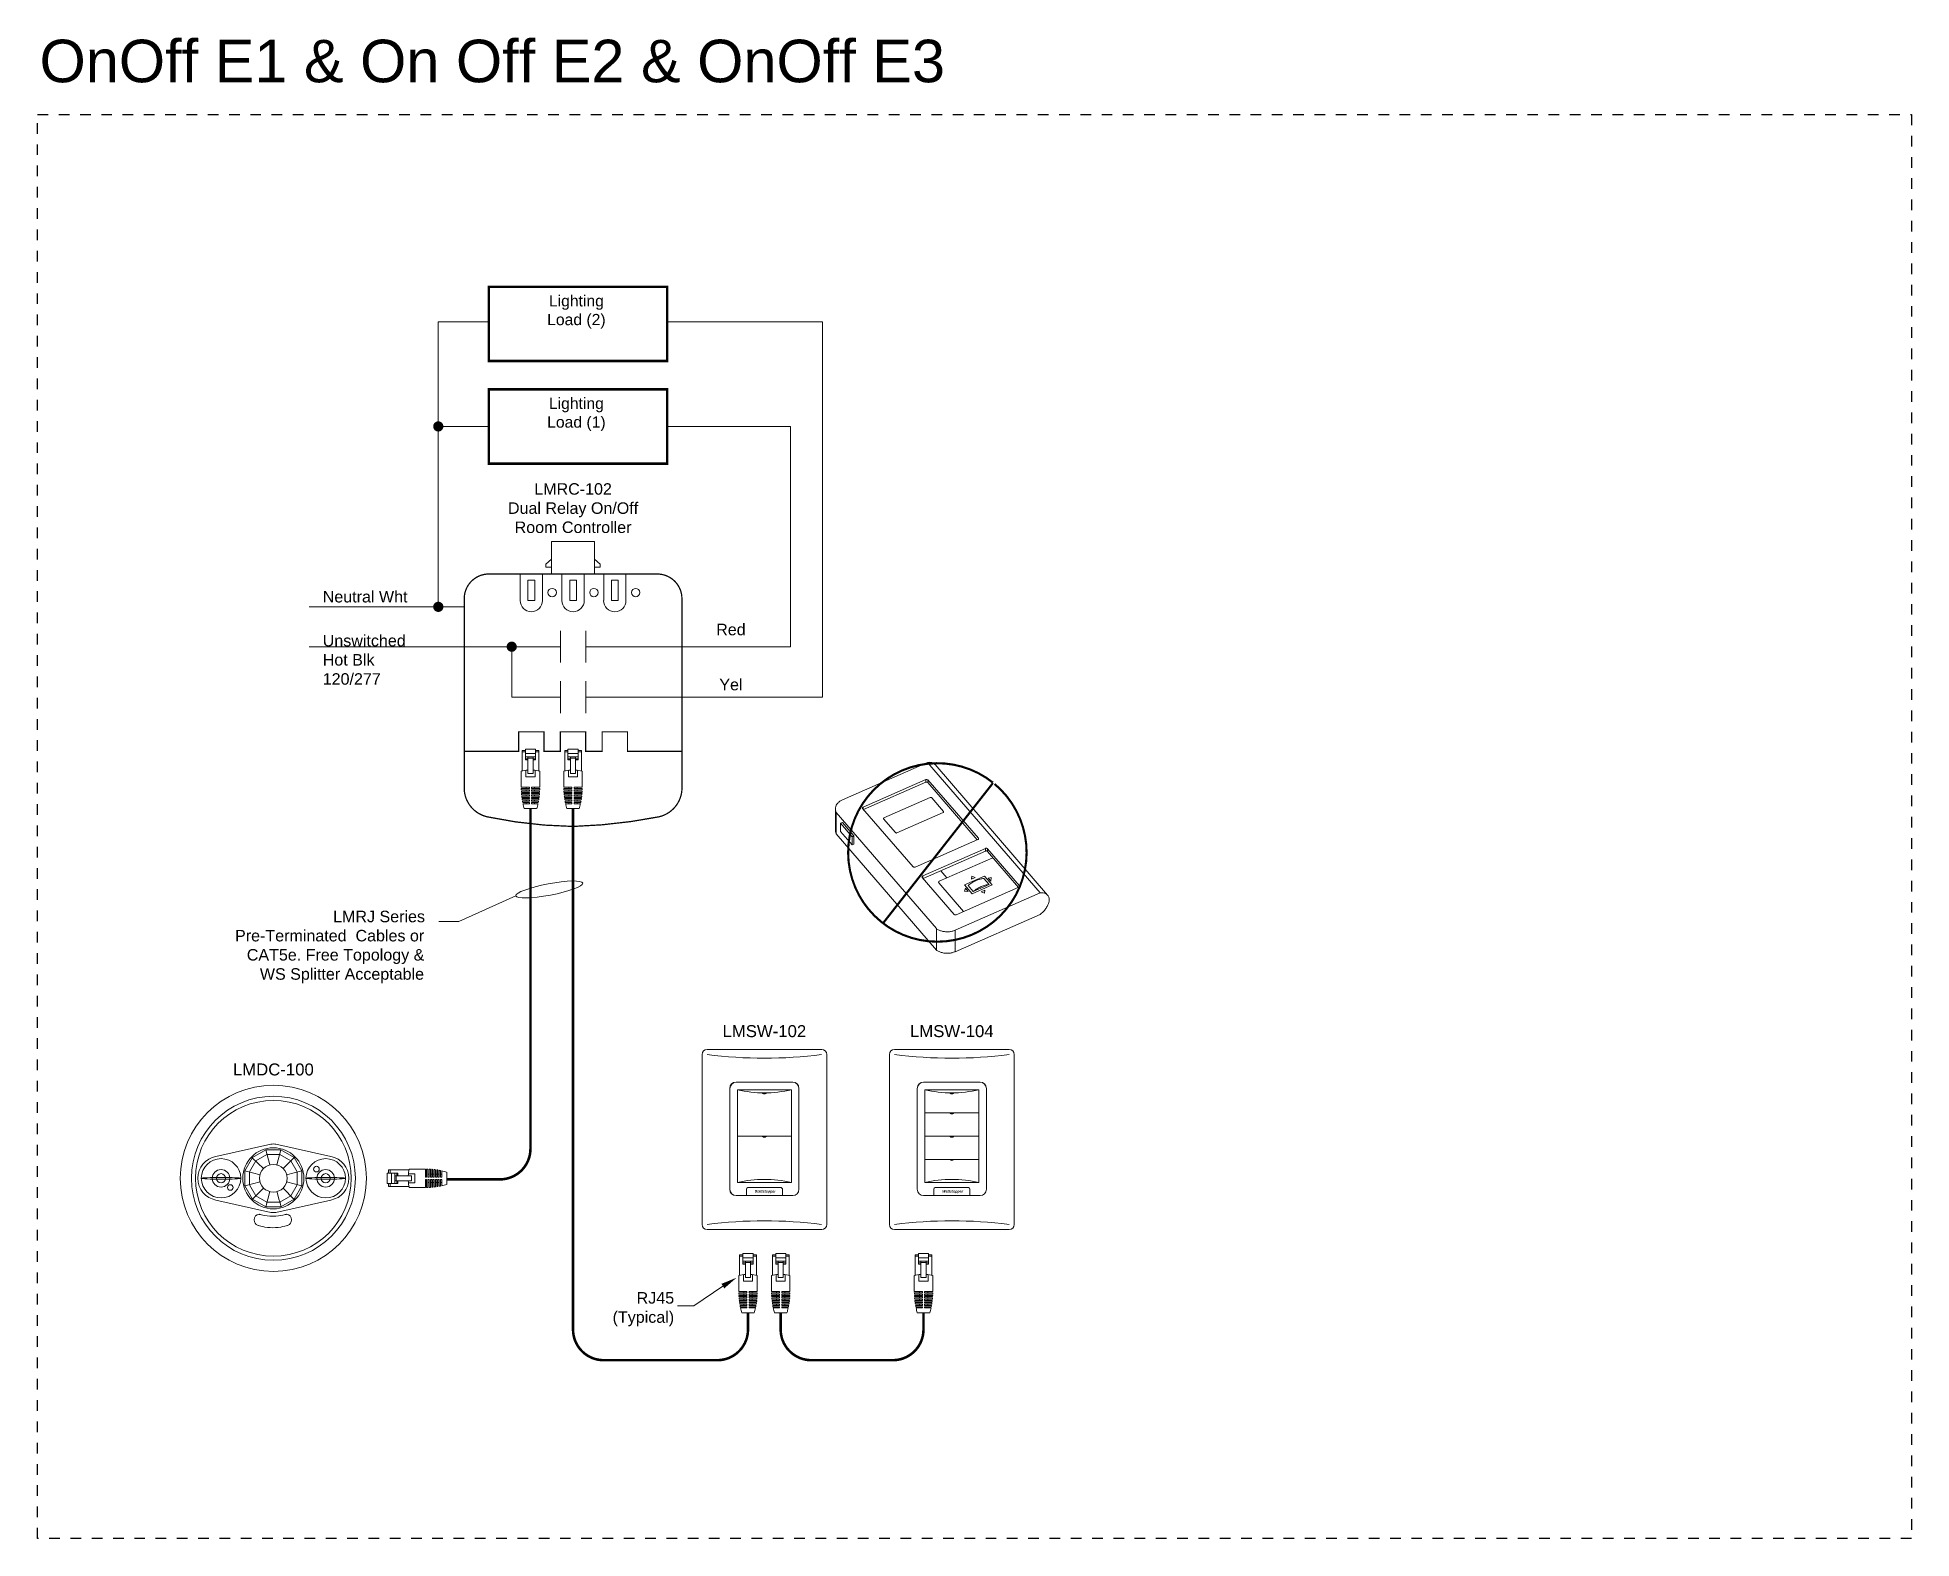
# Model space of a CAD drawing. Header units: inches. Extents: x -60 to 2005, y -577 to 104.
# Drawn here: x -60.04 to -16.02, y 2.62 to 37.88 of the extents above; entities that cross this region are included whole.
import ezdxf

# ---------------------------------------------------------------- set-up
doc = ezdxf.new("R2010")
doc.units = ezdxf.units.IN
doc.header["$MEASUREMENT"] = 0
doc.linetypes.add('Demo', pattern=[0.5, 0.25, -0.25])
doc.linetypes.add('HIDDEN2', pattern=[0.1875, 0.125, -0.0625])
doc.layers.get('0').update_dxf_attribs({"lineweight": 5})
doc.layers.add('PS Borders', color=40, linetype='Demo', lineweight=5, plot=False)
for name, color, linetype, lineweight in [('WS', 3, 'Continuous', 5), ('WS_DETAIL', 7, 'Continuous', 5), ('WS_LineVoltage', 1, 'Continuous', 5)]:
    doc.layers.add(name, color=color, linetype=linetype, lineweight=lineweight)
doc.styles.add('ARIAL', font='arial.ttf')

msp = doc.modelspace()

# ---------------------------------------------------------------- texts
at = {"lineweight": -3, "insert": (-59.995, 37.824), "char_height": 1, "attachment_point": 1, "style": 'ARIAL'}
msp.add_mtext_dynamic_manual_height_columns('OnOff E1 & On Off E2 & OnOff E3', width=21.74617, gutter_width=1, heights=[0], dxfattribs=at)
at = {"linetype": 'HIDDEN2', "char_height": 0.26382, "width": 1.48242, "attachment_point": 2, "style": 'ARIAL'}
for s, insert in [('Lighting Load (2)', (-47.383, 31.822)), ('Lighting Load (1)', (-47.383, 29.414))]:
    msp.add_mtext(s, dxfattribs=dict(at, insert=insert))
at = {"insert": (-47.461, 27.406), "char_height": 0.26989, "width": 5.65768, "attachment_point": 2, "style": 'ARIAL'}
msp.add_mtext('LMRC-102 \\PDual Relay On/Off \\PRoom Controller', dxfattribs=at)
at = {"linetype": 'Continuous', "char_height": 0.27, "attachment_point": 4, "style": 'ARIAL'}
for s, insert, width in [('Neutral Wht', (-53.342, 24.738), 4.47708), ('Unswitched\\PHot Blk\\P120/277', (-53.342, 23.256), 6.93133), ('Red', (-44.099, 23.967), 6.16099), ('Yel', (-44.025, 22.674), 6.16099), ('\\pi2.5495;LMRJ Series \\P\\pi0.24607;Pre-Terminated  Cables or \\P\\pi0.52178;CAT5e. Free Topology & \\P\\pi0.82916;WS Splitter Acceptable', (-55.648, 16.512), 4.66626)]:
    msp.add_mtext(s, dxfattribs=dict(at, insert=insert, width=width))

# ---------------------------------------------------------------- blocks, each defined once
blk = doc.blocks.new('A$C756910A1')
at = {"layer": 'WS_DETAIL'}
for p, q in [((0.15, 6.6), (0.15, 10.17)), ((0.15, 10.17), (0.73, 10.17)), ((0.73, 9.92), (0.15, 9.92)), ((0.73, 10.43), (0.73, 8.56)), ((0.73, 10.43), (2.51, 10.43)), ((2.51, 10.43), (2.51, 8.56)), ((3.08, 10.17), (2.51, 10.17)), ((3.08, 9.92), (2.51, 9.92)), ((3.08, 6.6), (3.08, 10.17)), ((2.51, 9.66), (0.73, 9.66)), ((2.51, 9.06), (0.73, 9.06)), ((0.73, 8.74), (1.17, 8.74)), ((0.73, 8.56), (1.17, 8.56)), ((0.81, 6.7), (0.81, 5.55)), ((1.17, 6.17), (1.17, 9.06)), ((1.17, 8.85), (2.06, 8.85)), ((2.06, 6.17), (2.06, 9.06)), ((2.06, 8.74), (2.51, 8.74)), ((2.51, 8.56), (2.06, 8.56)), ((2.42, 6.7), (2.42, 5.55)), ((0, 6.56), (0, 3.73)), ((0, 3.73), (1.43, 3.73)), ((0, 3.51), (1.43, 3.51)), ((0.01, 3.29), (1.43, 3.29)), ((0.81, 5.55), (2.42, 5.55)), ((0.89, 3.73), (0.89, 3.51)), ((0.89, 3.29), (0.89, 3.06)), ((1.17, 6.17), (2.06, 6.17)), ((1.43, 3.51), (1.43, 3.73)), ((1.43, 3.06), (1.43, 3.29)), ((1.8, 3.73), (3.23, 3.73)), ((1.8, 3.51), (1.8, 3.73)), ((1.8, 3.51), (3.23, 3.51)), ((1.8, 3.29), (3.23, 3.29)), ((1.8, 3.06), (1.8, 3.29)), ((2.34, 3.73), (2.34, 3.51)), ((2.34, 3.29), (2.34, 3.06)), ((3.23, 6.56), (3.23, 3.73)), ((0.02, 3.06), (1.43, 3.06)), ((0.03, 2.84), (1.43, 2.84)), ((0.05, 2.62), (1.43, 2.62)), ((0.07, 2.4), (1.43, 2.4)), ((0.09, 2.18), (1.43, 2.18)), ((0.12, 1.96), (1.43, 1.96)), ((0.15, 1.74), (1.43, 1.74)), ((0.18, 1.52), (1.43, 1.52)), ((0.22, 1.3), (1.43, 1.3)), ((0.26, 1.08), (1.43, 1.08)), ((0.31, 0.86), (1.43, 0.86)), ((0.89, 2.84), (0.89, 2.62)), ((0.89, 2.4), (0.89, 2.18)), ((0.89, 1.96), (0.89, 1.74)), ((0.89, 1.52), (0.89, 1.3)), ((0.89, 1.08), (0.89, 0.86)), ((1.43, 2.62), (1.43, 2.84)), ((1.43, 2.18), (1.43, 2.4)), ((1.43, 1.74), (1.43, 1.96)), ((1.43, 1.3), (1.43, 1.52)), ((1.43, 0.86), (1.43, 1.08)), ((1.8, 3.06), (3.22, 3.06)), ((1.8, 2.84), (3.2, 2.84)), ((1.8, 2.62), (1.8, 2.84)), ((1.8, 2.62), (3.19, 2.62)), ((1.8, 2.4), (3.17, 2.4)), ((1.8, 2.18), (1.8, 2.4)), ((1.8, 2.18), (3.14, 2.18)), ((1.8, 1.96), (3.12, 1.96)), ((1.8, 1.74), (1.8, 1.96)), ((1.8, 1.74), (3.09, 1.74)), ((1.8, 1.52), (3.05, 1.52)), ((1.8, 1.3), (1.8, 1.52)), ((1.8, 1.3), (3.01, 1.3)), ((1.8, 1.08), (2.97, 1.08)), ((1.8, 0.86), (1.8, 1.08)), ((1.8, 0.86), (2.92, 0.86)), ((2.34, 2.84), (2.34, 2.62)), ((2.34, 2.4), (2.34, 2.18)), ((2.34, 1.96), (2.34, 1.74)), ((2.34, 1.52), (2.34, 1.3)), ((2.34, 1.08), (2.34, 0.86)), ((2.69, 0), (0.52, 0))]:
    blk.add_line(p, q, dxfattribs=at)
for centre, radius, start, end in [((1.62, -0.58), 7.33, 93.502, 102.7411), ((1.62, -0.58), 7.33, 77.2589, 86.498), ((13.49, 3.73), 13.49, 180.937, 181.8742), ((-10.25, 3.73), 13.49, 358.1258, 359.063), ((13.49, 3.73), 13.49, 182.8119, 183.7504), ((13.49, 3.73), 13.49, 184.6899, 185.6307), ((13.49, 3.73), 13.49, 186.573, 187.5171), ((13.49, 3.73), 13.49, 188.4632, 189.4117), ((13.49, 3.73), 13.49, 190.3627, 191.3167), ((13.49, 3.73), 13.49, 192.2739, 196.0379), ((-10.25, 3.73), 13.49, 343.9621, 347.7261), ((-10.25, 3.73), 13.49, 348.6833, 349.6373), ((-10.25, 3.73), 13.49, 350.5883, 351.5368), ((-10.25, 3.73), 13.49, 352.4829, 353.427), ((-10.25, 3.73), 13.49, 354.3693, 355.3101), ((-10.25, 3.73), 13.49, 356.2496, 357.1881)]:
    blk.add_arc(centre, radius, start, end, dxfattribs=at)
blk = doc.blocks.new('RJ45')
at = {"layer": 'WS_DETAIL', "xscale": 1.117448685388325, "yscale": 1.117448685388325, "zscale": 1.117448685388325}
blk.add_blockref('A$C756910A1', (59.47, 150.68), dxfattribs=at)
blk = doc.blocks.new('A$C28216DC1')
at = {"layer": 'WS_DETAIL'}
blk.add_lwpolyline([(22.84, 8.11), (17.13, 4.27), (13.98, 4.27)], dxfattribs=at)
blk.add_solid([(23.11, 7.67), (22.56, 8.56), (25.52, 9.76)], dxfattribs=at)
at = {"layer": 'WS_DETAIL', "linetype": 'Continuous', "insert": (13.29, 3.59), "char_height": 2.25, "width": 37.309, "attachment_point": 6, "style": 'ARIAL'}
blk.add_mtext('\\pi29.81;RJ45\\P\\pi22.42;(Typical)', dxfattribs=at)
blk = doc.blocks.new('LMCT-100_i')
at = {"extrusion": (0, 0.700492, 0.71366)}
for p, q in [((-24.44, 12.57), (-4.49, 21.34)), ((21.96, -9.31), (-4.49, 21.34)), ((-2.72, 20.82), (23.73, -9.83)), ((-19.6, 10.84), (-4.88, 17.31)), ((-4.88, 16.69), (-19.52, 10.26)), ((-4.89, 17.31), (-4.89, 16.68)), ((-4.39, 17.23), (7.47, 3.58)), ((-4.39, 17.22), (-4.39, 16.6)), ((7.2, 3.17), (-4.39, 16.6)), ((-26.13, 10.41), (-26.13, 5.37)), ((-25.93, 9.59), (-25.93, 4.54)), ((-25.92, 9.59), (-2.4, -17.69)), ((-7.85, -3.15), (-19.72, 10.49)), ((-19.6, 10.84), (-19.6, 10.35)), ((-14.71, 8.31), (-3.84, 13.09)), ((-0.8, 9.56), (-11.67, 4.79)), ((-3.47, 13.03), (-0.73, 9.81)), ((-24.48, 7.23), (-24.92, 7.04)), ((-24.92, 7.04), (-22.2, 3.89)), ((-24.92, 7.04), (-24.92, 5.11)), ((-22.2, 1.96), (-24.92, 5.11)), ((-12.03, 4.85), (-14.8, 8.05)), ((-22.2, 3.89), (-21.76, 4.08)), ((-22.2, 1.96), (-22.2, 3.89)), ((-21.76, 2.15), (-22.2, 1.96)), ((-21.76, 2.15), (-21.76, 4.08)), ((7.36, 3.23), (-7.36, -3.23)), ((-5.6, -5.33), (9.12, 1.14)), ((9.12, 0.51), (-5.52, -5.91)), ((7.47, 3.58), (7.47, 3.31)), ((9.12, 1.14), (9.12, 0.51)), ((9.61, 1.05), (17.1, -7.63)), ((9.61, 1.05), (9.61, 0.43)), ((16.9, -8.02), (9.61, 0.43)), ((-1.72, -6.58), (10.88, -1.04)), ((0.07, -5.79), (-1.38, -4.1)), ((1.77, -14.36), (-5.72, -5.68)), ((-5.6, -5.33), (-5.6, -5.82)), ((3.96, -13.7), (-1.84, -6.93)), ((16.98, -7.98), (2.27, -14.44)), ((4.2, -7.4), (8.9, -5.34)), ((6, -9.49), (4.2, -7.4)), ((5.05, -8.96), (4.42, -8.23)), ((6.24, -8.97), (5.04, -7.57)), ((6, -9.49), (10.7, -7.42)), ((6.24, -8.97), (9.96, -7.33)), ((8.76, -5.94), (9.96, -7.33)), ((10.7, -7.42), (8.9, -5.34)), ((17.1, -7.63), (17.1, -7.9)), ((21.96, -9.31), (2, -18.08)), ((2, -23.12), (21.96, -14.36)), ((-2.4, -22.73), (-2.4, -17.69)), ((2, -18.08), (2, -23.12))]:
    blk.add_line(p, q, dxfattribs=at)
for p, q in [((4.42, -8.23), (4.2, -8.91)), ((5.83, -6.07), (5.93, -5.37)), ((6.71, -5.7), (5.93, -5.37)), ((8.87, -9.36), (8.97, -8.66)), ((9.78, -5.85), (10.48, -5.73)), ((10.4, -6.57), (10.48, -5.73)), ((5.05, -8.96), (4.2, -8.91)), ((8.87, -9.36), (8.09, -9.03))]:
    blk.add_line(p, q)
at = {"extrusion": (-0.310472, -0.62793, 0.71366)}
for p, q in [((6.71, -5.7), (5.83, -6.07)), ((8.97, -8.66), (8.09, -9.03))]:
    blk.add_line(p, q, dxfattribs=at)
at = {"extrusion": (-0.692921, 0.102711, 0.71366)}
blk.add_line((10.4, -6.57), (9.78, -5.85), dxfattribs=at)
for centre in [(-4.71, 16.87), (-4.71, 16.25)]:
    blk.add_arc(centre, 0.477, 48.6015, 112.129)
for points, knots in [([(-4.49, 21.34), (-4.24, 21.37), (-3.76, 21.38), (-3.16, 21.21), (-2.85, 20.98), (-2.72, 20.83), (-2.72, 20.82)], [0, 0, 0, 0, 0.1, 0.2, 0.3, 0.3044799, 0.3044799, 0.3044799, 0.3044799]), ([(-25.93, 4.54), (-26.02, 4.72), (-26.11, 5), (-26.13, 5.28), (-26.13, 5.37)], [0, 0, 0, 0, 0.1666667, 0.2459578, 0.2459578, 0.2459578, 0.2459578])]:
    blk.add_open_spline(points, degree=3, knots=knots)
for points in [[(-24.44, 12.57), (-24.67, 12.47), (-25.09, 12.23), (-25.6, 11.79), (-25.95, 11.27), (-26.13, 10.71), (-26.14, 10.14), (-26.02, 9.77), (-25.93, 9.59)], [(-19.72, 10.49), (-19.73, 10.51), (-19.76, 10.55), (-19.77, 10.62), (-19.77, 10.69), (-19.73, 10.75), (-19.68, 10.8), (-19.63, 10.83), (-19.6, 10.84)], [(-3.84, 13.09), (-3.82, 13.1), (-3.78, 13.11), (-3.71, 13.12), (-3.64, 13.11), (-3.57, 13.1), (-3.52, 13.07), (-3.49, 13.04), (-3.47, 13.03)], [(-0.73, 9.81), (-0.72, 9.8), (-0.7, 9.77), (-0.69, 9.72), (-0.69, 9.67), (-0.72, 9.62), (-0.76, 9.58), (-0.8, 9.56), (-0.82, 9.55)], [(-14.8, 8.05), (-14.81, 8.07), (-14.83, 8.1), (-14.84, 8.15), (-14.83, 8.2), (-14.81, 8.24), (-14.77, 8.28), (-14.73, 8.3), (-14.71, 8.31)], [(-11.67, 4.79), (-11.69, 4.78), (-11.73, 4.76), (-11.8, 4.75), (-11.87, 4.76), (-11.93, 4.78), (-11.99, 4.81), (-12.02, 4.83), (-12.03, 4.85)], [(7.47, 3.58), (7.49, 3.56), (7.51, 3.52), (7.53, 3.46), (7.52, 3.39), (7.48, 3.32), (7.43, 3.27), (7.38, 3.24), (7.35, 3.23)], [(9.12, 1.14), (9.14, 1.15), (9.2, 1.17), (9.3, 1.18), (9.39, 1.17), (9.48, 1.15), (9.56, 1.11), (9.6, 1.07), (9.61, 1.05)], [(9.61, 0.43), (9.6, 0.45), (9.56, 0.48), (9.48, 0.52), (9.39, 0.55), (9.3, 0.56), (9.2, 0.54), (9.14, 0.53), (9.12, 0.51)], [(-7.36, -3.23), (-7.38, -3.24), (-7.44, -3.26), (-7.54, -3.27), (-7.63, -3.27), (-7.72, -3.24), (-7.8, -3.2), (-7.84, -3.17), (-7.85, -3.15)], [(-5.72, -5.68), (-5.73, -5.66), (-5.76, -5.62), (-5.77, -5.56), (-5.76, -5.49), (-5.73, -5.42), (-5.67, -5.37), (-5.62, -5.34), (-5.6, -5.33)], [(-1.84, -6.93), (-1.85, -6.91), (-1.88, -6.87), (-1.89, -6.8), (-1.88, -6.74), (-1.85, -6.67), (-1.8, -6.62), (-1.75, -6.59), (-1.72, -6.58)], [(5.04, -7.57), (5.33, -7.34), (5.94, -6.91), (6.9, -6.4), (7.85, -6.06), (8.47, -5.96), (8.76, -5.94)], [(9.96, -7.33), (9.67, -7.35), (9.06, -7.46), (8.1, -7.8), (7.14, -8.3), (6.53, -8.73), (6.24, -8.97)], [(17.1, -7.63), (17.12, -7.65), (17.14, -7.69), (17.16, -7.75), (17.15, -7.82), (17.11, -7.88), (17.06, -7.94), (17.01, -7.97), (16.98, -7.98)], [(21.96, -14.36), (22.21, -14.17), (22.68, -13.76), (23.28, -13.06), (23.74, -12.32), (24.02, -11.58), (24.12, -10.88), (24.02, -10.27), (23.74, -9.78), (23.28, -9.44), (22.68, -9.27), (22.21, -9.28), (21.96, -9.31)], [(2.27, -14.44), (2.24, -14.46), (2.18, -14.48), (2.09, -14.49), (1.99, -14.48), (1.9, -14.45), (1.83, -14.42), (1.79, -14.38), (1.77, -14.36)], [(-2.4, -17.69), (-2.22, -17.83), (-1.8, -18.07), (-1.08, -18.32), (-0.3, -18.46), (0.5, -18.47), (1.29, -18.34), (1.78, -18.18), (2, -18.08)], [(2, -23.12), (1.78, -23.22), (1.29, -23.39), (0.5, -23.51), (-0.3, -23.5), (-1.08, -23.37), (-1.8, -23.11), (-2.22, -22.87), (-2.4, -22.73)]]:
    blk.add_open_spline(points, degree=3)
at = {"layer": 'WS_DETAIL', "extrusion": (0, 0.700492, 0.71366)}
blk.add_line((-25.93, 4.54), (-2.4, -22.73), dxfattribs=at)
at = {"layer": 'WS_DETAIL'}
blk.add_line((-24.48, 7.23), (-21.76, 4.08), dxfattribs=at)
blk = doc.blocks.new('WallPlate1Gang')
for p, q in [((-11.72, 0.96), (-11.72, 32.87)), ((-10.76, 33.83), (10.76, 33.83)), ((11.72, 32.87), (11.72, 0.96)), ((-6.49, 26.51), (-6.49, 7.57)), ((-5.31, 27.69), (5.31, 27.69)), ((6.49, 26.51), (6.49, 7.57)), ((5.31, 6.39), (-5.31, 6.39)), ((-10.76, 0), (10.76, 0))]:
    blk.add_line(p, q)
for centre, radius, start, end in [((-10.76, 32.87), 0.96, 90, 180), ((0, 117.5), 85.31, 262.7571, 277.2429), ((10.76, 32.87), 0.96, 0, 90), ((-5.31, 26.51), 1.18, 90, 180), ((5.31, 26.51), 1.18, 0, 90), ((-5.31, 7.57), 1.18, 180, 270), ((5.31, 7.57), 1.18, 270, 0), ((-10.76, 0.96), 0.96, 180, 270), ((0, -83.67), 85.31, 82.7571, 97.2429), ((10.76, 0.96), 0.96, 270, 0)]:
    blk.add_arc(centre, radius, start, end)
blk = doc.blocks.new('*U137')
blk.add_blockref('WallPlate1Gang', (0, -0.01))
blk = doc.blocks.new('*U251')
for p, q in [((-5.32, 21.31), (5.32, 21.31)), ((-6.5, 20.13), (-6.5, 1.18)), ((-5.07, 2.44), (-5.07, 19.89)), ((-5.07, 19.89), (5.07, 19.89)), ((-5.07, 19.89), (5.07, 19.89)), ((-0.33, 19.29), (-0.33, 19.19)), ((0.33, 19.29), (0.33, 19.19)), ((5.07, 19.89), (5.07, 2.44)), ((6.5, 20.13), (6.5, 1.18)), ((-5.07, 11.16), (0, 11.16)), ((-0.33, 11.17), (-0.33, 11.06)), ((0, 11.16), (5.07, 11.16)), ((0.33, 11.17), (0.33, 11.06)), ((5.32, 0), (-5.32, 0)), ((5.07, 2.44), (-5.07, 2.44)), ((-3.38, 1.24), (-3.38, 0)), ((3.14, 1.48), (-3.14, 1.48)), ((3.38, 1.24), (3.38, 0))]:
    blk.add_line(p, q)
for centre, radius, start, end in [((-5.32, 20.13), 1.18, 90, 180), ((5.32, 20.13), 1.18, 0, 90), ((0, 41.25), 21.96, 256.6482, 283.3518), ((0, 19.73), 0.639, 238.6629, 301.3371), ((0, 11.61), 0.639, 238.6629, 301.3371), ((-5.32, 1.18), 1.18, 180, 270), ((0, -18.92), 21.96, 76.6482, 103.3518), ((-3.14, 1.24), 0.239, 90, 180), ((3.14, 1.24), 0.239, 0, 90), ((5.32, 1.18), 1.18, 270, 0)]:
    blk.add_arc(centre, radius, start, end)
at = {"style": 'ARIAL'}
for s, insert, char_height, width, attachment_point in [('LMSW-102', (0, 32.02), 2.25, 40.9705, 2), ('{\\fArial|b1|i1|c0|p34;Wattstopper}', (-1.79, 1.04), 0.4798, 3.7953, 1)]:
    blk.add_mtext(s, dxfattribs=dict(at, insert=insert, char_height=char_height, width=width, attachment_point=attachment_point))
blk = doc.blocks.new('*U249')
for p, q in [((-5.32, 21.31), (5.32, 21.31)), ((-6.5, 20.13), (-6.5, 1.18)), ((-5.07, 2.44), (-5.07, 19.89)), ((-5.07, 19.89), (5.07, 19.89)), ((-0.33, 19.29), (-0.33, 19.19)), ((0.33, 19.29), (0.33, 19.19)), ((5.07, 19.89), (5.07, 2.44)), ((6.5, 20.13), (6.5, 1.18)), ((-5.07, 15.52), (0, 15.52)), ((-0.33, 15.53), (-0.33, 15.42)), ((0, 15.52), (5.07, 15.52)), ((0.33, 15.53), (0.33, 15.42)), ((-5.07, 11.16), (0, 11.16)), ((-0.33, 11.17), (-0.33, 11.06)), ((0, 11.16), (5.07, 11.16)), ((0.33, 11.17), (0.33, 11.06)), ((-5.07, 6.8), (0, 6.8)), ((-0.33, 6.81), (-0.33, 6.7)), ((0, 6.8), (5.07, 6.8)), ((0.33, 6.81), (0.33, 6.7)), ((5.32, 0), (-5.32, 0)), ((5.07, 2.44), (-5.07, 2.44)), ((5.07, 2.44), (-5.07, 2.44)), ((-3.38, 1.24), (-3.38, 0)), ((3.14, 1.48), (-3.14, 1.48)), ((3.38, 1.24), (3.38, 0))]:
    blk.add_line(p, q)
for centre, radius, start, end in [((-5.32, 20.13), 1.18, 90, 180), ((5.32, 20.13), 1.18, 0, 90), ((0, 41.25), 21.96, 256.6482, 283.3518), ((0, 19.73), 0.639, 238.6629, 301.3371), ((0, 15.97), 0.639, 238.6629, 301.3371), ((0, 11.61), 0.639, 238.6629, 301.3371), ((0, 7.25), 0.639, 238.6629, 301.3371), ((-5.32, 1.18), 1.18, 180, 270), ((0, -18.92), 21.96, 76.6482, 103.3518), ((-3.14, 1.24), 0.239, 90, 180), ((3.14, 1.24), 0.239, 0, 90), ((5.32, 1.18), 1.18, 270, 0)]:
    blk.add_arc(centre, radius, start, end)
at = {"style": 'ARIAL'}
for s, insert, char_height, width, attachment_point in [('LMSW-104', (0, 32.02), 2.25, 40.9705, 2), ('{\\fArial|b1|i1|c0|p34;Wattstopper}', (-1.79, 1.04), 0.4798, 3.7953, 1)]:
    blk.add_mtext(s, dxfattribs=dict(at, insert=insert, char_height=char_height, width=width, attachment_point=attachment_point))
blk = doc.blocks.new('*U257')
at = {"lineweight": 18}
for points in [[(-1.44, -5.36), (-3.92, -3.92), (-5.36, -1.44), (-5.36, 1.43), (-3.92, 3.92), (-1.44, 5.36), (1.43, 5.36), (3.92, 3.92), (5.36, 1.43), (5.36, -1.44), (3.92, -3.92), (1.43, -5.36), (-1.44, -5.36)], [(-1.2, -4.47), (-3.27, -3.27), (-4.47, -1.2), (-4.47, 1.2), (-3.27, 3.27), (-1.2, 4.46), (1.2, 4.46), (3.27, 3.27), (4.46, 1.2), (4.46, -1.2), (3.27, -3.27), (1.2, -4.47), (-1.2, -4.47)], [(-3.97, 3.84), (-1.83, 1.83)], [(-1.44, 5.36), (-0.67, 2.5)], [(1.43, 5.36), (0.67, 2.5)], [(3.92, 3.92), (1.83, 1.83)], [(-2.5, 0.67), (-5.36, 1.43)], [(5.36, 1.43), (2.5, 0.67)], [(-2.5, -0.67), (-5.36, -1.44)], [(-1.83, -1.83), (-3.92, -3.92)], [(-0.67, -2.5), (-1.44, -5.36)], [(3.87, -3.95), (1.83, -1.84)], [(5.36, -1.44), (2.5, -0.67)]]:
    blk.add_lwpolyline(points, dxfattribs=at)
for points, knots in [([(17.49, 0), (17.49, -9.66), (9.66, -17.49), (0, -17.49), (-9.66, -17.49), (-17.49, -9.66), (-17.49, 0), (-17.49, 9.66), (-9.66, 17.49), (0, 17.49), (9.66, 17.49), (17.49, 9.66), (17.49, 0)], [0, 0, 0, 0, 1, 1, 1, 2, 2, 2, 3, 3, 3, 4, 4, 4, 4]), ([(15.41, 0), (15.41, -8.51), (8.51, -15.41), (0, -15.41), (-8.51, -15.41), (-15.41, -8.51), (-15.41, 0), (-15.41, 8.51), (-8.51, 15.41), (0, 15.41), (8.51, 15.41), (15.41, 8.51), (15.41, 0)], [0, 0, 0, 0, 1, 1, 1, 2, 2, 2, 3, 3, 3, 4, 4, 4, 4]), ([(14.63, 0), (14.63, -8.08), (8.08, -14.63), (0, -14.63), (-8.08, -14.63), (-14.63, -8.08), (-14.63, 0), (-14.63, 8.08), (-8.08, 14.63), (0, 14.63), (8.08, 14.63), (14.63, 8.08), (14.63, 0)], [0, 0, 0, 0, 1, 1, 1, 2, 2, 2, 3, 3, 3, 4, 4, 4, 4]), ([(-14.21, 0), (-14.21, 2.03), (-12.74, 3.73), (-10.81, 4.08), (-10.81, 4.08), (-0.46, 6.4), (-0.46, 6.4), (-0.33, 6.43), (-0.17, 6.45), (0, 6.45)], [0, 0, 0, 0, 1, 1, 1, 2, 2, 2, 3, 3, 3, 3]), ([(-6.13, 0), (-6.13, -2.05), (-7.79, -3.7), (-9.84, -3.7), (-11.88, -3.7), (-13.54, -2.05), (-13.54, 0), (-13.54, 2.04), (-11.88, 3.7), (-9.84, 3.7), (-7.79, 3.7), (-6.13, 2.04), (-6.13, 0)], [0, 0, 0, 0, 1, 1, 1, 2, 2, 2, 3, 3, 3, 4, 4, 4, 4]), ([(-6.13, 0), (-6.13, -2.05), (-7.79, -3.7), (-9.84, -3.7), (-11.88, -3.7), (-13.54, -2.05), (-13.54, 0), (-13.54, 2.04), (-11.88, 3.7), (-9.84, 3.7), (-7.79, 3.7), (-6.13, 2.04), (-6.13, 0)], [0, 0, 0, 0, 1, 1, 1, 2, 2, 2, 3, 3, 3, 4, 4, 4, 4]), ([(5.74, 0), (5.74, -3.17), (3.17, -5.74), (0, -5.74), (-3.17, -5.74), (-5.74, -3.17), (-5.74, 0), (-5.74, 3.17), (-3.17, 5.74), (0, 5.74), (3.17, 5.74), (5.74, 3.17), (5.74, 0)], [0, 0, 0, 0, 1, 1, 1, 2, 2, 2, 3, 3, 3, 4, 4, 4, 4]), ([(14.21, 0), (14.21, 2.03), (12.74, 3.73), (10.81, 4.08), (10.81, 4.08), (0.46, 6.4), (0.46, 6.4), (0.33, 6.43), (0.17, 6.45), (0, 6.45)], [0, 0, 0, 0, 1, 1, 1, 2, 2, 2, 3, 3, 3, 3]), ([(6.13, 0), (6.13, 2.04), (7.79, 3.7), (9.83, 3.7), (11.88, 3.7), (13.54, 2.04), (13.54, 0), (13.54, -2.05), (11.88, -3.7), (9.83, -3.7), (7.79, -3.7), (6.13, -2.05), (6.13, 0)], [0, 0, 0, 0, 1, 1, 1, 2, 2, 2, 3, 3, 3, 4, 4, 4, 4]), ([(-6.14, 0), (-6.14, -0.09), (-7.79, -0.17), (-9.84, -0.17), (-11.88, -0.17), (-13.53, -0.09), (-13.53, 0), (-13.53, 0.09), (-11.88, 0.16), (-9.84, 0.16), (-7.79, 0.16), (-6.14, 0.09), (-6.14, 0)], [0, 0, 0, 0, 1, 1, 1, 2, 2, 2, 3, 3, 3, 4, 4, 4, 4]), ([(-6.14, 0), (-6.14, -0.09), (-7.79, -0.17), (-9.84, -0.17), (-11.88, -0.17), (-13.53, -0.09), (-13.53, 0), (-13.53, 0.09), (-11.88, 0.16), (-9.84, 0.16), (-7.79, 0.16), (-6.14, 0.09), (-6.14, 0)], [0, 0, 0, 0, 1, 1, 1, 2, 2, 2, 3, 3, 3, 4, 4, 4, 4]), ([(-8.18, 0), (-8.18, -0.91), (-8.92, -1.66), (-9.84, -1.66), (-10.75, -1.66), (-11.49, -0.91), (-11.49, 0), (-11.49, 0.91), (-10.75, 1.65), (-9.84, 1.65), (-8.92, 1.65), (-8.18, 0.91), (-8.18, 0)], [0, 0, 0, 0, 1, 1, 1, 2, 2, 2, 3, 3, 3, 4, 4, 4, 4]), ([(-8.18, 0), (-8.18, -0.91), (-8.92, -1.66), (-9.84, -1.66), (-10.75, -1.66), (-11.49, -0.91), (-11.49, 0), (-11.49, 0.91), (-10.75, 1.65), (-9.84, 1.65), (-8.92, 1.65), (-8.18, 0.91), (-8.18, 0)], [0, 0, 0, 0, 1, 1, 1, 2, 2, 2, 3, 3, 3, 4, 4, 4, 4]), ([(-8.97, 0), (-8.97, -0.48), (-9.36, -0.87), (-9.84, -0.87), (-10.32, -0.87), (-10.7, -0.48), (-10.7, 0), (-10.7, 0.48), (-10.32, 0.87), (-9.84, 0.87), (-9.36, 0.87), (-8.97, 0.48), (-8.97, 0)], [0, 0, 0, 0, 1, 1, 1, 2, 2, 2, 3, 3, 3, 4, 4, 4, 4]), ([(-8.97, 0), (-8.97, -0.48), (-9.36, -0.87), (-9.84, -0.87), (-10.32, -0.87), (-10.7, -0.48), (-10.7, 0), (-10.7, 0.48), (-10.32, 0.87), (-9.84, 0.87), (-9.36, 0.87), (-8.97, 0.48), (-8.97, 0)], [0, 0, 0, 0, 1, 1, 1, 2, 2, 2, 3, 3, 3, 4, 4, 4, 4]), ([(2.59, 0), (2.59, -1.43), (1.43, -2.59), (0, -2.59), (-1.43, -2.59), (-2.59, -1.43), (-2.59, 0), (-2.59, 1.43), (-1.43, 2.59), (0, 2.59), (1.43, 2.59), (2.59, 1.43), (2.59, 0)], [0, 0, 0, 0, 1, 1, 1, 2, 2, 2, 3, 3, 3, 4, 4, 4, 4]), ([(6.14, 0), (6.14, 0.09), (7.79, 0.16), (9.83, 0.16), (11.88, 0.16), (13.53, 0.09), (13.53, 0), (13.53, -0.09), (11.88, -0.17), (9.83, -0.17), (7.79, -0.17), (6.14, -0.09), (6.14, 0)], [0, 0, 0, 0, 1, 1, 1, 2, 2, 2, 3, 3, 3, 4, 4, 4, 4]), ([(7.57, 1.73), (7.57, 2.02), (7.81, 2.25), (8.1, 2.25), (8.39, 2.25), (8.62, 2.02), (8.62, 1.73), (8.62, 1.44), (8.39, 1.2), (8.1, 1.2), (7.81, 1.2), (7.57, 1.44), (7.57, 1.73)], [0, 0, 0, 0, 1, 1, 1, 2, 2, 2, 3, 3, 3, 4, 4, 4, 4]), ([(8.18, 0), (8.18, 0.91), (8.92, 1.65), (9.83, 1.65), (10.75, 1.65), (11.49, 0.91), (11.49, 0), (11.49, -0.91), (10.75, -1.66), (9.83, -1.66), (8.92, -1.66), (8.18, -0.91), (8.18, 0)], [0, 0, 0, 0, 1, 1, 1, 2, 2, 2, 3, 3, 3, 4, 4, 4, 4]), ([(8.97, 0), (8.97, 0.48), (9.36, 0.87), (9.83, 0.87), (10.31, 0.87), (10.7, 0.48), (10.7, 0), (10.7, -0.48), (10.31, -0.87), (9.83, -0.87), (9.36, -0.87), (8.97, -0.48), (8.97, 0)], [0, 0, 0, 0, 1, 1, 1, 2, 2, 2, 3, 3, 3, 4, 4, 4, 4]), ([(-14.21, 0), (-14.21, -2.04), (-12.74, -3.73), (-10.81, -4.08), (-10.81, -4.08), (-0.46, -6.4), (-0.46, -6.4), (-0.33, -6.43), (-0.17, -6.45), (0, -6.45)], [0, 0, 0, 0, 1, 1, 1, 2, 2, 2, 3, 3, 3, 3]), ([(-7.57, -1.73), (-7.57, -2.02), (-7.81, -2.26), (-8.1, -2.26), (-8.39, -2.26), (-8.62, -2.02), (-8.62, -1.73), (-8.62, -1.44), (-8.39, -1.21), (-8.1, -1.21), (-7.81, -1.21), (-7.57, -1.44), (-7.57, -1.73)], [0, 0, 0, 0, 1, 1, 1, 2, 2, 2, 3, 3, 3, 4, 4, 4, 4]), ([(-7.57, -1.73), (-7.57, -2.02), (-7.81, -2.26), (-8.1, -2.26), (-8.39, -2.26), (-8.62, -2.02), (-8.62, -1.73), (-8.62, -1.44), (-8.39, -1.21), (-8.1, -1.21), (-7.81, -1.21), (-7.57, -1.44), (-7.57, -1.73)], [0, 0, 0, 0, 1, 1, 1, 2, 2, 2, 3, 3, 3, 4, 4, 4, 4]), ([(14.21, 0), (14.21, -2.04), (12.74, -3.73), (10.81, -4.08), (10.81, -4.08), (0.46, -6.4), (0.46, -6.4), (0.33, -6.43), (0.17, -6.45), (0, -6.45)], [0, 0, 0, 0, 1, 1, 1, 2, 2, 2, 3, 3, 3, 3]), ([(-0.1, -9.29), (1.27, -9.29), (2.67, -8.87), (2.67, -8.87), (2.67, -8.87), (2.76, -8.82), (2.76, -8.82), (3.14, -8.68), (3.41, -8.29), (3.41, -7.83), (3.41, -7.24), (2.98, -6.77), (2.44, -6.77), (2.44, -6.77), (2.15, -6.8), (1.77, -6.91), (1.39, -7.03), (0.63, -7.13), (0, -7.13), (0, -7.13), (-0.2, -7.13), (-0.2, -7.13), (-0.83, -7.13), (-1.59, -7.03), (-1.97, -6.91), (-2.35, -6.8), (-2.64, -6.77), (-2.64, -6.77), (-3.18, -6.77), (-3.61, -7.24), (-3.61, -7.83), (-3.61, -8.29), (-3.34, -8.68), (-2.96, -8.82), (-2.96, -8.82), (-2.87, -8.87), (-2.87, -8.87), (-2.87, -8.87), (-1.47, -9.29), (-0.1, -9.29)], [0, 0, 0, 0, 1, 1, 1, 2, 2, 2, 3, 3, 3, 4, 4, 4, 5, 5, 5, 6, 6, 6, 7, 7, 7, 8, 8, 8, 9, 9, 9, 10, 10, 10, 11, 11, 11, 12, 12, 12, 13, 13, 13, 13])]:
    blk.add_open_spline(points, degree=3, knots=knots, dxfattribs=at)
blk.add_open_spline([(1.43, -5.36), (1.43, -5.29), (0.67, -2.5), (0.67, -2.5)], degree=3, dxfattribs=at)
at = {"insert": (0, 21.58), "char_height": 2.25, "width": 40.9705, "attachment_point": 2, "style": 'ARIAL'}
blk.add_mtext('LMDC-100', dxfattribs=at)

# ---------------------------------------------------------------- linework, layer by layer
for p, q in [((-47.965, 26.033), (-47.965, 25.273)), ((-46.958, 26.033), (-47.965, 26.033)), ((-46.958, 26.033), (-46.958, 25.273)), ((-47.965, 25.625), (-48.098, 25.502)), ((-46.958, 25.625), (-46.824, 25.502)), ((-48.704, 25.273), (-48.704, 24.648)), ((-48.18, 24.648), (-48.18, 25.273)), ((-48.098, 25.502), (-48.098, 25.433)), ((-48.098, 25.433), (-47.965, 25.433)), ((-47.723, 24.648), (-47.723, 25.273)), ((-47.2, 25.273), (-47.2, 24.648)), ((-46.824, 25.433), (-46.958, 25.433)), ((-46.824, 25.502), (-46.824, 25.433)), ((-46.742, 24.648), (-46.742, 25.273)), ((-46.219, 25.273), (-46.219, 24.648)), ((-47.759, 23.937), (-47.759, 23.192)), ((-47.758, 23.937), (-47.758, 23.192)), ((-47.165, 23.937), (-47.165, 23.192)), ((-47.164, 23.937), (-47.164, 23.192)), ((-47.759, 22.752), (-47.759, 22.006)), ((-47.758, 22.752), (-47.758, 22.006)), ((-47.165, 22.752), (-47.165, 22.006)), ((-47.164, 22.752), (-47.164, 22.006)), ((-50.146, 17.113), (-50.612, 17.113))]:
    msp.add_line(p, q)
at = {"linetype": 'Continuous'}
msp.add_line((-50.146, 17.113), (-48.805, 17.712), dxfattribs=at)
at = {"linetype": 'Continuous', "const_width": 0.06}
for points in [[(-49.439, 30.274), (-45.251, 30.274), (-45.251, 32.019), (-49.439, 32.019)], [(-45.251, 27.867), (-45.251, 29.612), (-49.439, 29.612), (-49.439, 27.867)]]:
    msp.add_lwpolyline(points, close=True, dxfattribs=at)
at = {"linetype": 'Continuous', "const_width": 0.03}
msp.add_lwpolyline([(-47.462, 19.343, -0.048346), (-49.479, 19.569, -0.329956), (-50.018, 20.201), (-50.018, 24.694, -0.414214), (-49.44, 25.273), (-45.483, 25.273, -0.414214), (-44.904, 24.694), (-44.904, 23.792), (-44.904, 22.047), (-44.904, 20.201, -0.329956), (-45.444, 19.569, -0.0415), (-47.462, 19.343, -0.024292)], format="xyb", dxfattribs=at)
for points in [[(-48.522, 24.648), (-48.363, 24.648), (-48.363, 25.131), (-48.522, 25.131)], [(-47.541, 24.648), (-47.382, 24.648), (-47.382, 25.131), (-47.541, 25.131)], [(-46.56, 24.648), (-46.401, 24.648), (-46.401, 25.131), (-46.56, 25.131)]]:
    msp.add_lwpolyline(points, close=True)
for points, const_width in [([(-50.018, 21.109), (-48.74, 21.109), (-48.74, 21.565), (-48.145, 21.565), (-48.145, 21.109), (-47.759, 21.109), (-47.759, 21.565), (-47.164, 21.565), (-47.164, 21.109), (-46.778, 21.109), (-46.778, 21.565), (-46.183, 21.565), (-46.183, 21.109), (-44.904, 21.109)], 0.03), ([(-37.597, 20.363), (-40.18, 17.069)], 0.05)]:
    msp.add_lwpolyline(points, dxfattribs=dict(const_width=const_width))
at = {"const_width": 0.05}
msp.add_lwpolyline([(-37.597, 20.372, 170.981156), (-37.559, 20.341, 2.689397)], format="xyb", dxfattribs=at)
for centre in [(-47.952, 24.836), (-46.971, 24.836), (-45.99, 24.836)]:
    msp.add_circle(centre, 0.0983)
for centre in [(-48.442, 24.648), (-47.461, 24.648), (-46.481, 24.648)]:
    msp.add_arc(centre, 0.262, 180, 0)
at = {"extrusion": (0, 0, -1)}
msp.add_ellipse((-48.02, 17.862), major_axis=(-0.785, -0.15), ratio=0.168693, dxfattribs=at)
at = {"layer": 'PS Borders', "lineweight": -3}
msp.add_lwpolyline([(-60.043, 36.068), (-16.018, 36.068), (-16.018, 2.616), (-60.043, 2.616)], close=True, dxfattribs=at)
at = {"layer": 'WS'}
msp.add_lwpolyline([(-48.462, 19.764, 0.06, 0.06, 0), (-48.462, 11.772, 0.06, 0.06, 0), (-48.462, 11.772, 0.06, 0.06, -0.414214), (-49.182, 11.052, 0.06, 0.06, 0), (-50.431, 11.052, 0, 0, 0)], format="xyseb", dxfattribs=at)
at = {"layer": 'WS', "const_width": 0.06}
for points in [[(-43.352, 7.917), (-43.352, 7.525, -0.414214), (-44.072, 6.805), (-46.742, 6.805, -0.414214), (-47.462, 7.525), (-47.462, 19.764)], [(-42.584, 7.917), (-42.584, 7.525, 0.414214), (-41.864, 6.805), (-39.949, 6.805, 0.414214), (-39.229, 7.525), (-39.229, 7.917)]]:
    msp.add_lwpolyline(points, format="xyb", dxfattribs=at)
at = {"layer": 'WS_LineVoltage'}
for p, q in [((-49.439, 31.194), (-50.627, 31.194)), ((-50.627, 31.194), (-50.627, 24.502)), ((-41.599, 31.194), (-45.251, 31.194)), ((-49.439, 28.739), (-50.627, 28.739)), ((-42.353, 28.739), (-45.251, 28.739))]:
    msp.add_line(p, q, dxfattribs=at)
for points in [[(-41.599, 31.194), (-41.599, 31.194), (-41.599, 22.379), (-47.164, 22.379)], [(-42.353, 28.739), (-42.353, 28.739), (-42.353, 23.565), (-47.164, 23.565)], [(-50.018, 24.502), (-53.664, 24.502)], [(-47.758, 23.565), (-53.664, 23.565)], [(-47.758, 22.379), (-48.902, 22.379), (-48.902, 23.505)]]:
    msp.add_lwpolyline(points, dxfattribs=at)
at = {"layer": 'WS_LineVoltage', "const_width": 0.12}
for points in [[(-50.687, 28.739, 1), (-50.567, 28.739, 1)], [(-50.687, 24.502, 1), (-50.567, 24.502, 1)], [(-48.962, 23.565, 1), (-48.842, 23.565, 1)]]:
    msp.add_lwpolyline(points, format="xyb", close=True, dxfattribs=at)

# ---------------------------------------------------------------- block references
for name, p, xscale, yscale, zscale in [('RJ45', (-55.815, 1.681), 0.12, 0.12, 0.12), ('RJ45', (-54.815, 1.681), 0.12, 0.12, 0.12), ('LMCT-100_i', (-38.686, 18.713), 0.1, 0.1, 0.1), ('*U251', (-42.967, 10.673), 0.125, 0.125, 0.125), ('*U249', (-38.564, 10.673), 0.125, 0.125, 0.125), ('*U137', (-42.966, 9.876), 0.125, 0.125, 0.125), ('*U137', (-38.563, 9.876), 0.125, 0.125, 0.125), ('*U257', (-54.502, 11.078), 0.125, 0.125, 0.125), ('RJ45', (-50.704, -10.165), 0.12, 0.12, 0.12), ('RJ45', (-49.936, -10.165), 0.12, 0.12, 0.12), ('RJ45', (-46.581, -10.165), 0.12, 0.12, 0.12), ('A$C28216DC1', (-46.682, 7.572), 0.12, 0.12, 0.12)]:
    msp.add_blockref(name, p, dxfattribs=dict(xscale=xscale, yscale=yscale, zscale=zscale))
at = {"xscale": 0.12, "yscale": 0.12, "zscale": 0.12, "rotation": 90}
msp.add_blockref('RJ45', (-32.349, 3.725), dxfattribs=at)

msp.set_redraw_order([(e.dxf.handle, doc.entitydb.next_handle()) for e in msp.query("TEXT MTEXT ATTDEF DIMENSION ARC_DIMENSION")])  # texts and dimensions are drawn at this point

doc.saveas('drawing.dxf')
